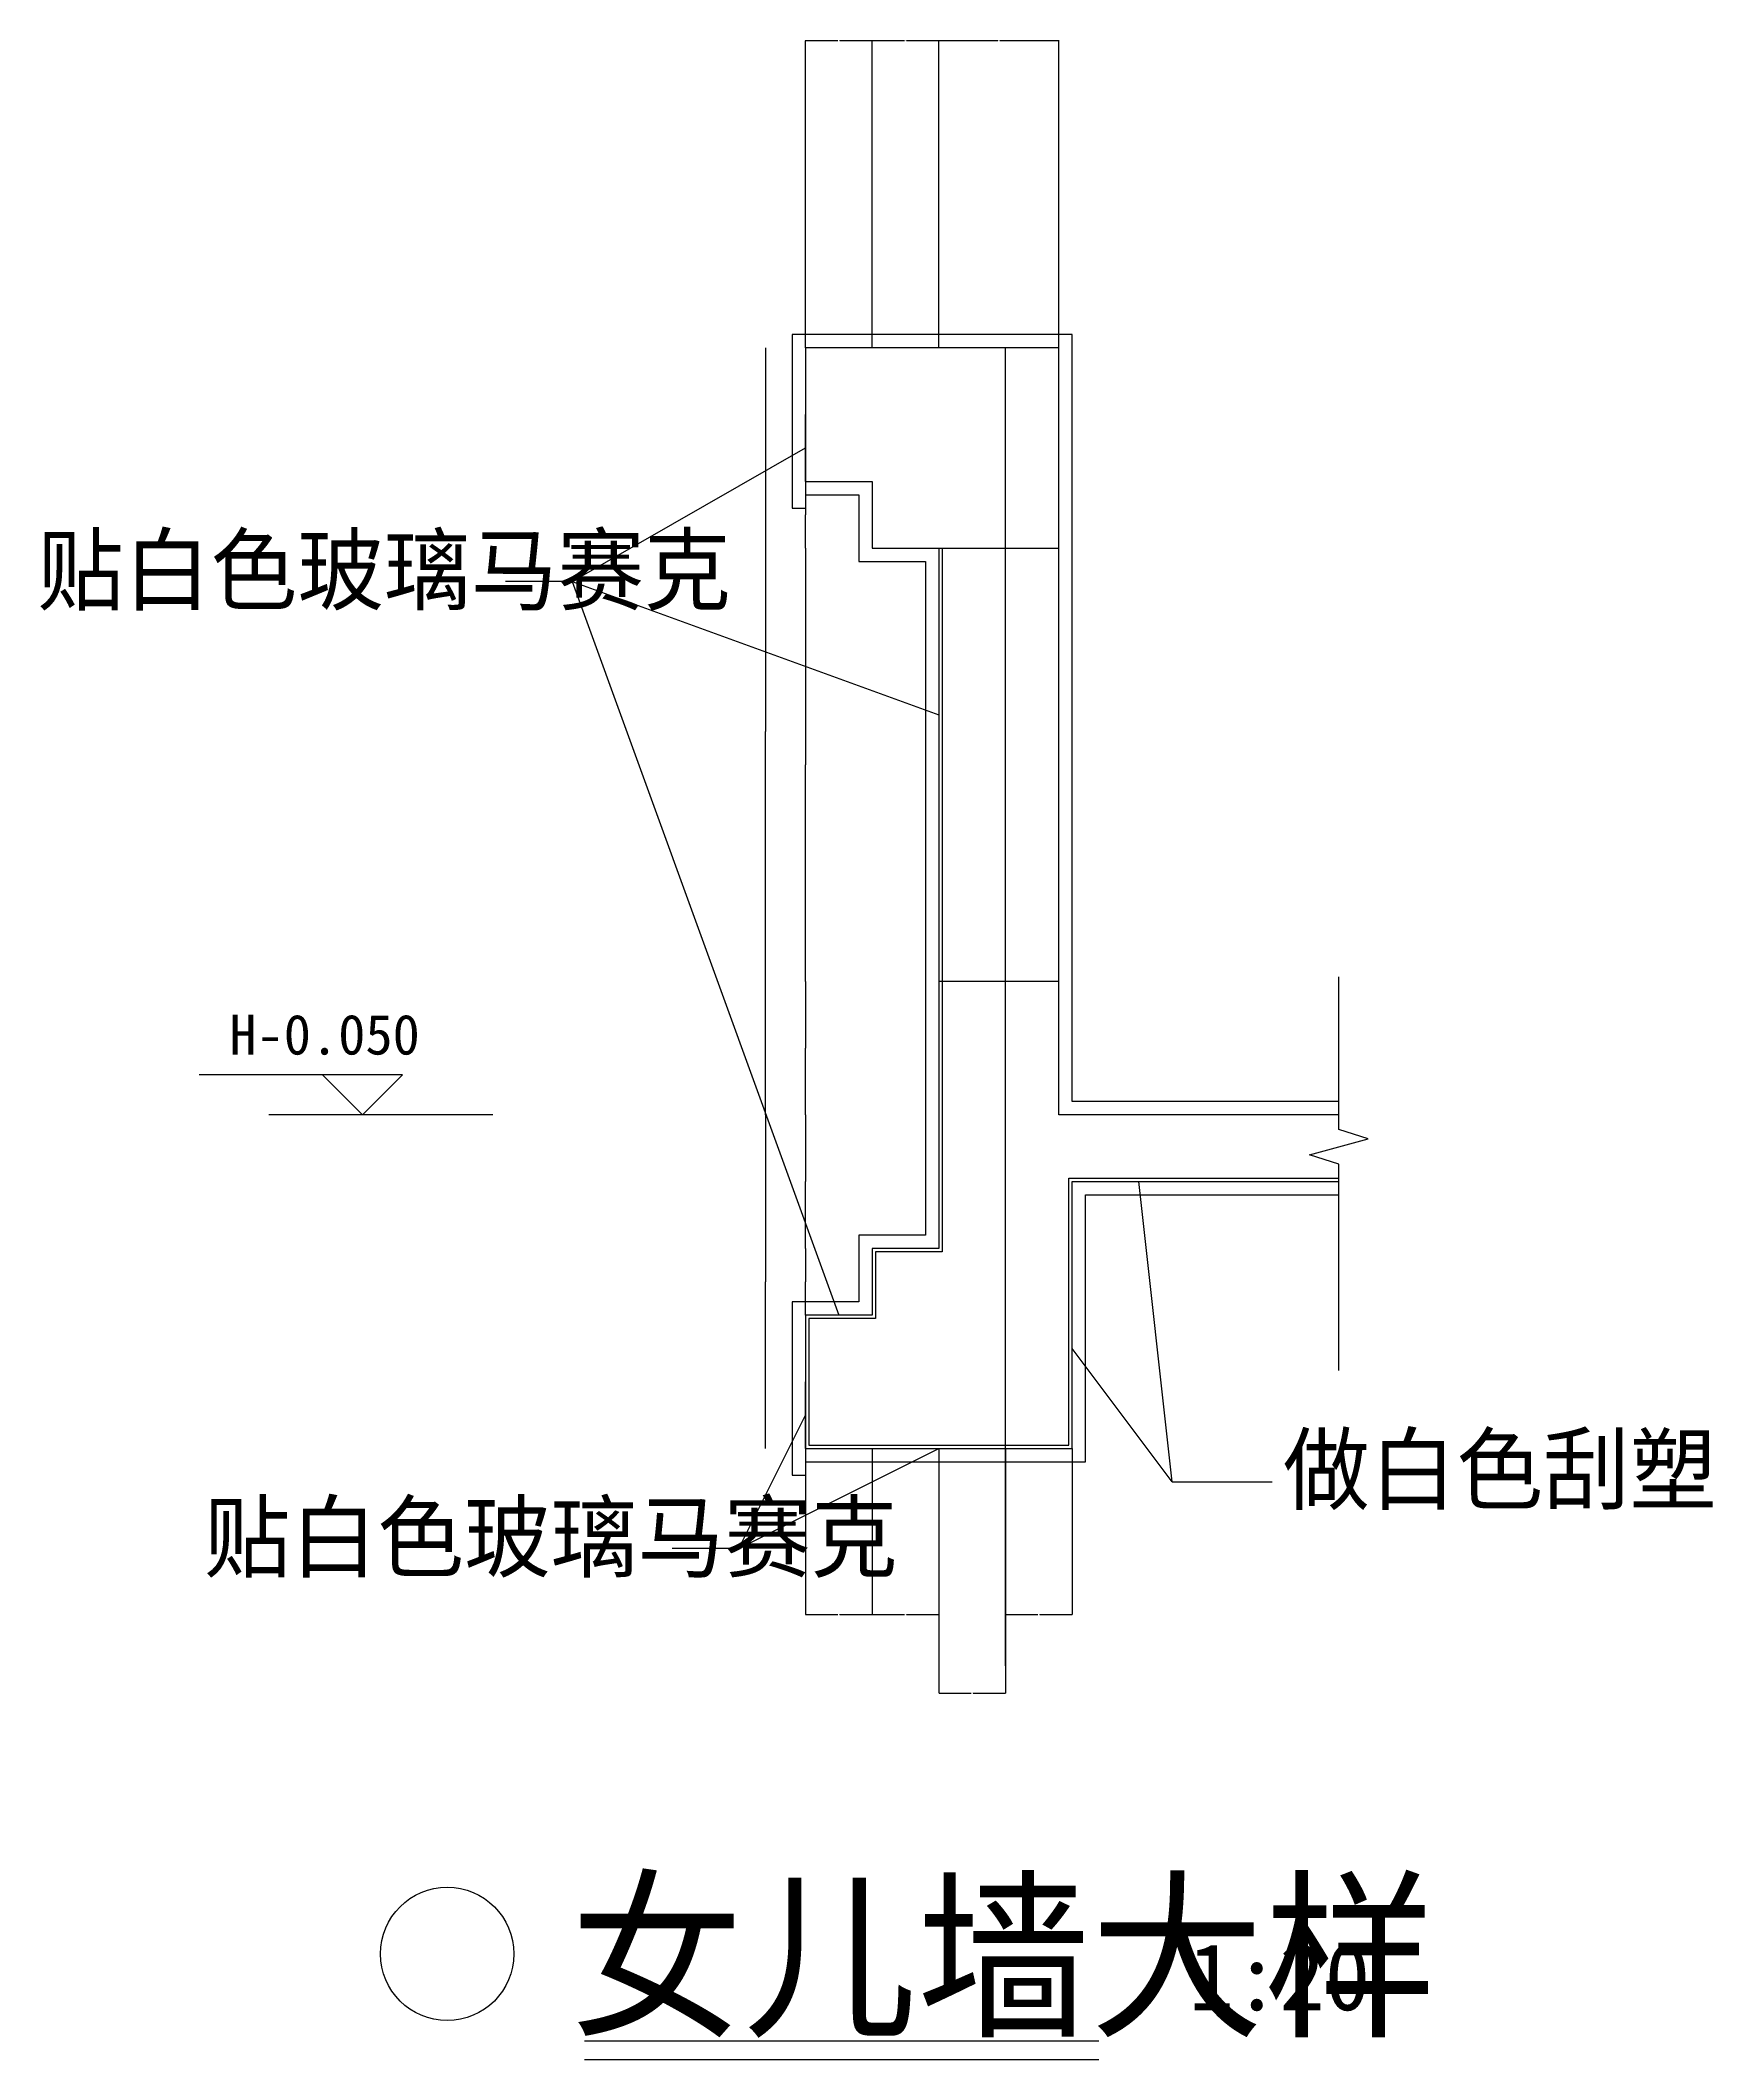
# Model space of a CAD drawing. Header units: metres. Extents: x -297 to 2210, y -16 to 3011.
import ezdxf

# ---------------------------------------------------------------- set-up
doc = ezdxf.new("R2010")
doc.units = ezdxf.units.M
for name, color, linetype in [('LM', 141, 'Continuous'), ('OTHER', 7, 'Continuous'), ('PUB_DIM', 3, 'Continuous'), ('PUB_TEXT', 7, 'Continuous'), ('PUB_WALL', 7, 'Continuous'), ('S_DOTE', 1, 'Continuous'), ('S_WALL', 7, 'Continuous')]:
    doc.layers.add(name, color=color, linetype=linetype)
doc.dimstyles.get("Standard").update_dxf_attribs({"dimtxt": 2.5, "dimasz": 2.5, "dimexe": 1.25, "dimexo": 0.625, "dimtad": 1, "dimcen": 2.5, "dimazin": 3, "dimtfac": 1, "dimtmove": 0, "dimatfit": 3})

# ---------------------------------------------------------------- blocks, each defined once
blk = doc.blocks.new('*D1')
for p, q in [((1138.5, 3010.49), (1049.75, 3010.49)), ((1050, 2550), (1050, 3010.49)), ((1230.25, 3010.49), (1141.5, 3010.49)), ((1230, 2550), (1230, 3010.49))]:
    blk.add_line(p, q)
at = {"layer": 'Defpoints'}
for p in [(1230, 3010.49), (1050, 2550), (1230, 2550)]:
    blk.add_point(p, dxfattribs=at)
at = {"layer": 'PUB_DIM', "insert": (1140, 3010.49), "char_height": 1, "attachment_point": 5}
blk.add_mtext('180', dxfattribs=at)
blk = doc.blocks.new('*D2')
for p, q in [((998.5, 3010.49), (949.75, 3010.49)), ((950, 2550), (950, 3010.49)), ((1050.25, 3010.49), (1001.5, 3010.49)), ((1050, 2550), (1050, 3010.49))]:
    blk.add_line(p, q)
at = {"layer": 'Defpoints'}
for p in [(1050, 3010.49), (950, 2550), (1050, 2550)]:
    blk.add_point(p, dxfattribs=at)
at = {"layer": 'PUB_DIM', "insert": (1000, 3010.49), "char_height": 1, "attachment_point": 5}
blk.add_mtext('100', dxfattribs=at)
blk = doc.blocks.new('*D3')
for p, q in [((898.5, 3010.49), (849.75, 3010.49)), ((850, 2550), (850, 3010.49)), ((950.25, 3010.49), (901.5, 3010.49)), ((950, 2550), (950, 3010.49))]:
    blk.add_line(p, q)
at = {"layer": 'Defpoints'}
for p in [(950, 3010.49), (850, 2550), (950, 2550)]:
    blk.add_point(p, dxfattribs=at)
at = {"layer": 'PUB_DIM', "insert": (900, 3010.49), "char_height": 1, "attachment_point": 5}
blk.add_mtext('100', dxfattribs=at)
blk = doc.blocks.new('*D4')
for p, q in [((850, 900), (850, 650.88)), ((950, 900), (950, 650.88)), ((850.25, 650.88), (898.5, 650.88)), ((901.5, 650.88), (949.75, 650.88))]:
    blk.add_line(p, q)
at = {"layer": 'Defpoints'}
for p in [(850, 900), (950, 900), (850, 650.88)]:
    blk.add_point(p, dxfattribs=at)
at = {"layer": 'PUB_DIM', "insert": (900, 650.88), "char_height": 1, "attachment_point": 5}
blk.add_mtext('100', dxfattribs=at)
blk = doc.blocks.new('*D5')
for p, q in [((950, 900), (950, 650.88)), ((1050, 900), (1050, 650.88)), ((950.25, 650.88), (998.5, 650.88)), ((1001.5, 650.88), (1049.75, 650.88))]:
    blk.add_line(p, q)
at = {"layer": 'Defpoints'}
for p in [(950, 900), (1050, 900), (950, 650.88)]:
    blk.add_point(p, dxfattribs=at)
at = {"layer": 'PUB_DIM', "insert": (1000, 650.88), "char_height": 1, "attachment_point": 5}
blk.add_mtext('100', dxfattribs=at)
blk = doc.blocks.new('*D6')
for p, q in [((1050, 900), (1050, 533.28)), ((1150, 900), (1150, 533.28)), ((1050.25, 533.28), (1098.5, 533.28)), ((1101.5, 533.28), (1149.75, 533.28))]:
    blk.add_line(p, q)
at = {"layer": 'Defpoints'}
for p in [(1050, 900), (1150, 900), (1050, 533.28)]:
    blk.add_point(p, dxfattribs=at)
at = {"layer": 'PUB_DIM', "insert": (1100, 533.28), "char_height": 1, "attachment_point": 5}
blk.add_mtext('100', dxfattribs=at)
blk = doc.blocks.new('*D7')
for p, q in [((1150, 900), (1150, 650.88)), ((1250, 900), (1250, 650.88)), ((1150.25, 650.88), (1198.5, 650.88)), ((1201.5, 650.88), (1249.75, 650.88))]:
    blk.add_line(p, q)
at = {"layer": 'Defpoints'}
for p in [(1150, 900), (1250, 900), (1150, 650.88)]:
    blk.add_point(p, dxfattribs=at)
at = {"layer": 'PUB_DIM', "insert": (1200, 650.88), "char_height": 1, "attachment_point": 5}
blk.add_mtext('100', dxfattribs=at)
blk = doc.blocks.new('*D8')
for p, q in [((850, 2550), (850, 2450)), ((849.75, 2450), (849.5, 2450)), ((850, 2350), (850, 2450)), ((850, 2450), (850, 2450)), ((850.25, 2450), (850.5, 2450))]:
    blk.add_line(p, q)
at = {"layer": 'Defpoints'}
for p in [(850, 2550), (850, 2450), (850, 2350)]:
    blk.add_point(p, dxfattribs=at)
at = {"layer": 'PUB_DIM', "insert": (850, 2451.125), "char_height": 1, "attachment_point": 5}
blk.add_mtext('0', dxfattribs=at)
blk = doc.blocks.new('*D9')
for p, q in [((850, 2350), (850, 2300)), ((849.75, 2300), (849.5, 2300)), ((850, 2250), (850, 2300)), ((850, 2300), (850, 2300)), ((850.25, 2300), (850.5, 2300))]:
    blk.add_line(p, q)
at = {"layer": 'Defpoints'}
for p in [(850, 2350), (850, 2300), (850, 2250)]:
    blk.add_point(p, dxfattribs=at)
at = {"layer": 'PUB_DIM', "insert": (850, 2301.125), "char_height": 1, "attachment_point": 5}
blk.add_mtext('0', dxfattribs=at)
blk = doc.blocks.new('*D10')
for p, q in [((850, 2250), (850, 1925)), ((849.75, 1925), (849.5, 1925)), ((850, 1600), (850, 1925)), ((850, 1925), (850, 1925)), ((850.25, 1925), (850.5, 1925))]:
    blk.add_line(p, q)
at = {"layer": 'Defpoints'}
for p in [(850, 2250), (850, 1925), (850, 1600)]:
    blk.add_point(p, dxfattribs=at)
at = {"layer": 'PUB_DIM', "insert": (850, 1926.125), "char_height": 1, "attachment_point": 5}
blk.add_mtext('0', dxfattribs=at)
blk = doc.blocks.new('*D11')
for p, q in [((850, 1400), (850, 1300)), ((849.75, 1300), (849.5, 1300)), ((850, 1200), (850, 1300)), ((850, 1300), (850, 1300)), ((850.25, 1300), (850.5, 1300))]:
    blk.add_line(p, q)
at = {"layer": 'Defpoints'}
for p in [(850, 1400), (850, 1300), (850, 1200)]:
    blk.add_point(p, dxfattribs=at)
at = {"layer": 'PUB_DIM', "insert": (850, 1301.125), "char_height": 1, "attachment_point": 5}
blk.add_mtext('0', dxfattribs=at)
blk = doc.blocks.new('*D12')
for p, q in [((850, 1200), (850, 1150)), ((849.75, 1150), (849.5, 1150)), ((850, 1100), (850, 1150)), ((850, 1150), (850, 1150)), ((850.25, 1150), (850.5, 1150))]:
    blk.add_line(p, q)
at = {"layer": 'Defpoints'}
for p in [(850, 1200), (850, 1150), (850, 1100)]:
    blk.add_point(p, dxfattribs=at)
at = {"layer": 'PUB_DIM', "insert": (850, 1151.125), "char_height": 1, "attachment_point": 5}
blk.add_mtext('0', dxfattribs=at)
blk = doc.blocks.new('*D13')
for p, q in [((850, 1100), (850, 1000)), ((849.75, 1000), (849.5, 1000)), ((850, 900), (850, 1000)), ((850, 1000), (850, 1000)), ((850.25, 1000), (850.5, 1000))]:
    blk.add_line(p, q)
at = {"layer": 'Defpoints'}
for p in [(850, 1100), (850, 1000), (850, 900)]:
    blk.add_point(p, dxfattribs=at)
at = {"layer": 'PUB_DIM', "insert": (850, 1001.125), "char_height": 1, "attachment_point": 5}
blk.add_mtext('0', dxfattribs=at)
blk = doc.blocks.new('*D14')
for p, q in [((850, 1600), (850, 1500)), ((849.75, 1500), (849.5, 1500)), ((850, 1400), (850, 1500)), ((850, 1500), (850, 1500)), ((850.25, 1500), (850.5, 1500))]:
    blk.add_line(p, q)
at = {"layer": 'Defpoints'}
for p in [(850, 1600), (850, 1500), (850, 1400)]:
    blk.add_point(p, dxfattribs=at)
at = {"layer": 'PUB_DIM', "insert": (850, 1501.125), "char_height": 1, "attachment_point": 5}
blk.add_mtext('0', dxfattribs=at)
blk = doc.blocks.new('*D15')
for p, q in [((790, 2550), (790, 1975)), ((789.75, 1975), (789.5, 1975)), ((790, 1400), (790, 1975)), ((790, 1975), (790, 1975)), ((790.25, 1975), (790.5, 1975))]:
    blk.add_line(p, q)
at = {"layer": 'Defpoints'}
for p in [(790, 2550), (790, 1975), (790, 1400)]:
    blk.add_point(p, dxfattribs=at)
at = {"layer": 'PUB_DIM', "insert": (790, 1976.125), "char_height": 1, "attachment_point": 5}
blk.add_mtext('0', dxfattribs=at)
blk = doc.blocks.new('*D16')
for p, q in [((790, 1400), (790, 1150)), ((789.75, 1150), (789.5, 1150)), ((790, 900), (790, 1150)), ((790, 1150), (790, 1150)), ((790.25, 1150), (790.5, 1150))]:
    blk.add_line(p, q)
at = {"layer": 'Defpoints'}
for p in [(790, 1400), (790, 1150), (790, 900)]:
    blk.add_point(p, dxfattribs=at)
at = {"layer": 'PUB_DIM', "insert": (790, 1151.125), "char_height": 1, "attachment_point": 5}
blk.add_mtext('0', dxfattribs=at)

msp = doc.modelspace()

# ---------------------------------------------------------------- hatches: boundary and pattern name
at = {"layer": 'LM'}
h = msp.add_hatch(dxfattribs=at)
h.set_pattern_fill('ANSI31', scale=500)
h.paths.add_polyline_path([(1150, 2250), (1050, 2250), (1050, 1600), (1150, 1600)])
h.paths.add_polyline_path([(1230, 2250), (1150, 2250), (1150, 1600), (1230, 1600)])

# ---------------------------------------------------------------- linework, layer by layer
for p, q in [((1250, 2570), (830, 2570)), ((830, 2570), (830, 2330)), ((1250, 1420), (1250, 2570)), ((500, 2200), (850, 2400)), ((830, 2330), (830, 2310)), ((830, 2310), (850, 2310)), ((850, 2330), (930, 2330)), ((850, 2330), (850, 2310)), ((930, 2330), (930, 2230)), ((930, 2230), (1030, 2230)), ((1030, 2230), (1030, 1220)), ((500, 2200), (400, 2200)), ((500, 2200), (1050, 2000)), ((500, 2200), (900, 1100)), ((1650, 1420), (1250, 1420)), ((1270, 880), (1270, 1280)), ((1270, 1280), (1650, 1280)), ((1400, 850), (1350, 1300)), ((1030, 1220), (930, 1220)), ((930, 1220), (930, 1120)), ((930, 1120), (830, 1120)), ((830, 1120), (830, 880)), ((1400, 850), (1250, 1050)), ((750, 750), (850, 950)), ((750, 750), (1050, 900)), ((830, 880), (830, 860)), ((850, 880), (1270, 880)), ((850, 880), (850, 860)), ((830, 860), (850, 860)), ((1400, 850), (1550, 850)), ((750, 750), (650, 750))]:
    msp.add_line(p, q, dxfattribs=at)
for points in [[(518.62, 11.64), (1290, 11.64)], [(518.62, -16.35), (1290, -16.35)]]:
    msp.add_lwpolyline(points, dxfattribs=at)
msp.add_circle((312.8, 142.2), 100, dxfattribs=at)
at = {"layer": 'OTHER'}
for p, q in [((1650, 1378.22), (1650, 1606.86)), ((1606, 1340.22), (1694, 1364.22)), ((1694, 1364.22), (1650, 1378.22)), ((1650, 1326.22), (1606, 1340.22)), ((1650, 1016.86), (1650, 1326.22))]:
    msp.add_line(p, q, dxfattribs=at)
at = {"layer": 'PUB_DIM'}
for p, q in [((185.81, 1460), (-59.23, 1460)), ((245.81, 1460), (125.81, 1460)), ((125.81, 1460), (185.81, 1400)), ((185.81, 1400), (245.81, 1460)), ((381.02, 1400), (45.29, 1400))]:
    msp.add_line(p, q, dxfattribs=at)
at = {"layer": 'PUB_WALL'}
for points in [[(1650, 1400), (1230, 1400), (1230, 2550), (850, 2550), (850, 2350), (950, 2350), (950, 2250), (1230, 2250)], [(1055, 2250), (1055, 1195), (955, 1195), (955, 1095), (855, 1095), (855, 905), (1245, 905), (1245, 1305), (1650, 1305)], [(1230, 1600), (1050, 1600)]]:
    msp.add_lwpolyline(points, dxfattribs=at)
at = {"layer": 'S_DOTE'}
msp.add_line((1150, 573.83), (1150, 2550), dxfattribs=at)
at = {"layer": 'S_WALL'}
for p, q in [((1230, 2550), (850, 2550)), ((850, 2550), (850, 2350)), ((1230, 1400), (1230, 2550)), ((850, 2350), (950, 2350)), ((950, 2350), (950, 2250)), ((950, 2250), (1230, 2250)), ((1050, 2250), (1050, 1200)), ((1230, 1600), (1050, 1600)), ((1650, 1400), (1230, 1400)), ((1250, 1300), (1650, 1300)), ((1250, 900), (1250, 1300)), ((1050, 1200), (950, 1200)), ((950, 1200), (950, 1100)), ((950, 1100), (850, 1100)), ((850, 1100), (850, 900)), ((850, 900), (1250, 900))]:
    msp.add_line(p, q, dxfattribs=at)

# ---------------------------------------------------------------- texts
at = {"layer": 'PUB_TEXT'}
for s, height, p in [('贴白色玻璃马赛克', 100, (-301.98, 2167.17)), ('H-0.050', 60, (-13.91, 1490.58)), ('做白色刮塑', 100, (1566.09, 818.56)), ('贴白色玻璃马赛克', 100, (-51.98, 717.17)), ('女儿墙大样', 200, (497.16, 38.59)), ('1:20', 100, (1424.7, 57.69))]:
    msp.add_text(s, height=height, dxfattribs=at).set_placement(p)

# ---------------------------------------------------------------- dimensions: what is measured, and where the dimension line sits
at = {"layer": 'PUB_DIM'}
for base, p1, p2, picture, middle in [((950, 3010.49), (950, 2550), (850, 2550), '*D3', (900, 3010.49)), ((1050, 3010.49), (1050, 2550), (950, 2550), '*D2', (1000, 3010.49)), ((1230, 3010.49), (1230, 2550), (1050, 2550), '*D1', (1140, 3010.49)), ((790, 1975), (790, 2550), (790, 1400), '*D15', (790, 1976.125)), ((850, 2450), (850, 2550), (850, 2350), '*D8', (850, 2451.125)), ((850, 2300), (850, 2350), (850, 2250), '*D9', (850, 2301.125)), ((850, 1925), (850, 2250), (850, 1600), '*D10', (850, 1926.125)), ((850, 1500), (850, 1600), (850, 1400), '*D14', (850, 1501.125)), ((790, 1150), (790, 1400), (790, 900), '*D16', (790, 1151.125)), ((850, 1300), (850, 1400), (850, 1200), '*D11', (850, 1301.125)), ((850, 1150), (850, 1200), (850, 1100), '*D12', (850, 1151.125)), ((850, 1000), (850, 1100), (850, 900), '*D13', (850, 1001.125)), ((850, 650.88), (850, 900), (950, 900), '*D4', (900, 650.88)), ((950, 650.88), (950, 900), (1050, 900), '*D5', (1000, 650.88)), ((1050, 533.28), (1050, 900), (1150, 900), '*D6', (1100, 533.28)), ((1150, 650.88), (1150, 900), (1250, 900), '*D7', (1200, 650.88))]:
    dim = msp.add_linear_dim(base=base, p1=p1, p2=p2, dimstyle='Standard', dxfattribs=at)
    dim.commit()
    dim.dimension.update_dxf_attribs({"geometry": picture, "text_midpoint": middle})

doc.saveas('drawing.dxf')
